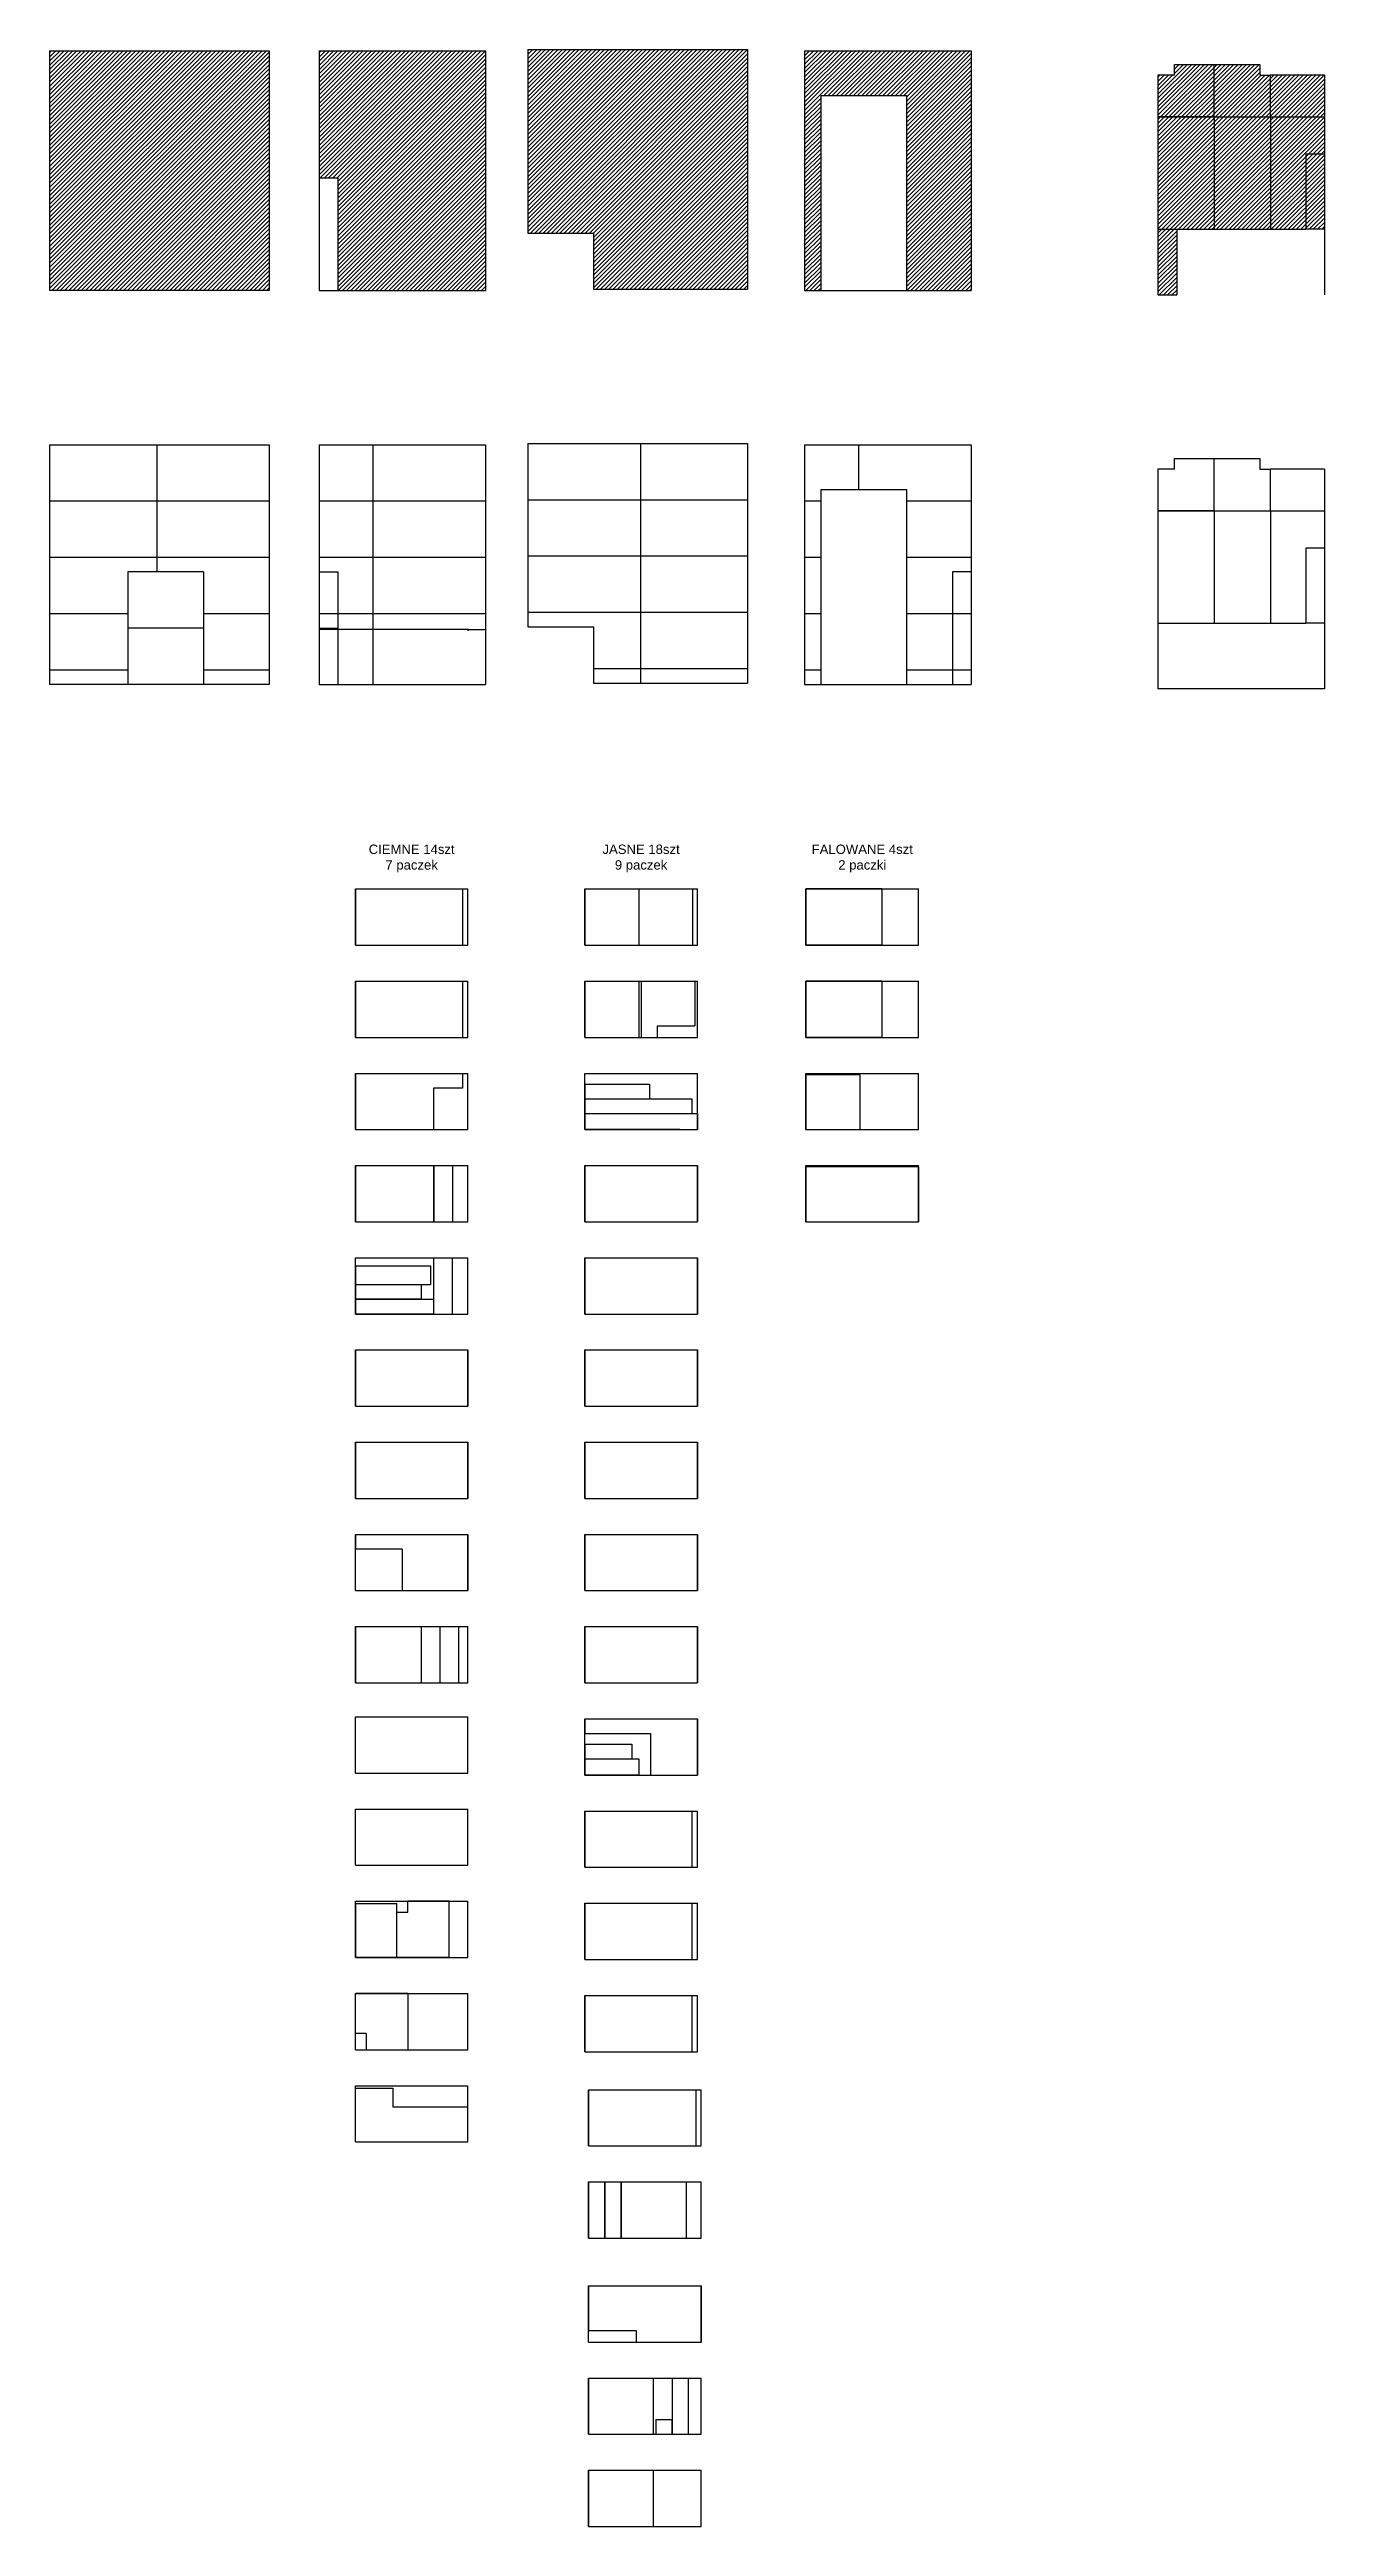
# Model space of a CAD drawing. Header units: millimetres. Extents: x 169 to 4368, y -1049 to 1924.
# Drawn here: x 3009 to 4368, y -1049 to 1593 of the extents above; entities that cross this region are included whole.
import ezdxf

# ---------------------------------------------------------------- set-up
doc = ezdxf.new("R2010")
doc.units = ezdxf.units.MM
doc.layers.add('Płytki', color=161, linetype='Continuous')

msp = doc.modelspace()

# ---------------------------------------------------------------- texts
at = {"char_height": 10, "width": 120.00459, "attachment_point": 5}
for s, insert in [('{\\fArial|b0|i0|c238|p0;CIEMNE 14szt\\P7 paczek}', (3394.83, 730.554)), ('{\\fArial|b0|i0|c238|p0;JASNE 18szt\\P9 paczek}', (3639.448, 730.554)), ('{\\fArial|b0|i0|c238|p0;FALOWANE 4szt\\P2 paczki}', (3875.284, 730.554))]:
    msp.add_mtext(s, dxfattribs=dict(at, insert=insert))

# ---------------------------------------------------------------- blocks, each defined once
blk = doc.blocks.new('Z$W@#11007')
for p, q in [((0, 0), (0, 60)), ((0, 60), (120, 60)), ((120, 0), (120, 60)), ((0, 0), (120, 0))]:
    blk.add_line(p, q)
blk = doc.blocks.new('Z$W@#4361')
at = {"layer": 'Płytki'}
for p, q in [((0, 120), (57.5, 120)), ((0, 120), (0, 0)), ((57.5, 120), (57.5, 80)), ((57.5, 80), (37.5, 80)), ((37.5, 80), (37.5, 0)), ((0, 0), (37.5, 0))]:
    blk.add_line(p, q, dxfattribs=at)
blk = doc.blocks.new('Z$W@#16376')
at = {"layer": 'Płytki'}
for p, q in [((20, 80), (0, 80)), ((0, 80), (0, 0)), ((20, 80), (20, 0)), ((20, 0), (0, 0))]:
    blk.add_line(p, q, dxfattribs=at)
blk = doc.blocks.new('Z$W@#27921')
at = {"layer": 'Płytki'}
for p, q in [((17.5, 44.3), (17.5, 55.8)), ((17.5, 55.8), (60, 55.8)), ((60, 0), (60, 55.8)), ((17.5, 44.3), (0, 44.3)), ((0, 44.3), (0, 0)), ((60, 0), (0, 0))]:
    blk.add_line(p, q, dxfattribs=at)
blk = doc.blocks.new('Z$W@#22030')
at = {"layer": 'Płytki'}
for p, q in [((0, 0), (0, 55.8)), ((0, 55.8), (48.45, 55.8)), ((48.45, 55.8), (48.45, 44.3)), ((48.45, 44.3), (60, 44.3)), ((60, 0), (60, 44.3)), ((0, 0), (60, 0))]:
    blk.add_line(p, q, dxfattribs=at)
blk = doc.blocks.new('Z$W@#20940')
at = {"layer": 'Płytki'}
for p, q in [((57.5, 44.3), (0, 44.3)), ((0, 0), (0, 44.3)), ((57.5, 44.3), (57.5, 0)), ((0, 0), (57.5, 0))]:
    blk.add_line(p, q, dxfattribs=at)
blk = doc.blocks.new('Z$W@#32261')
at = {"layer": 'Płytki'}
for p, q in [((82.2, -21.9), (82.2, -91.9)), ((259.7, -21), (259.7, -91.9)), ((259.7, -91.9), (82.2, -91.9))]:
    blk.add_line(p, q, dxfattribs=at)
for name, p in [('Z$W@#27921', (82.2, 98.1)), ('Z$W@#22030', (142.2, 98.1)), ('Z$W@#20940', (202.2, 98.1)), ('Z$W@#4361', (202.2, -21.9)), ('Z$W@#16376', (239.7, -21.9))]:
    blk.add_blockref(name, p, dxfattribs=at)
at = {"layer": 'Płytki', "rotation": -90.00000000000001}
for p in [(82.2, 98.1), (142.2, 98.1)]:
    blk.add_blockref('Z$W@#11007', p, dxfattribs=at)
blk = doc.blocks.new('Z$W@#31088')
for p, q in [((0, 0), (0, 60)), ((0, 60), (120, 60)), ((120, 0), (120, 60)), ((0, 0), (120, 0))]:
    blk.add_line(p, q)
blk = doc.blocks.new('Z$W@#18045')
at = {"layer": 'Płytki'}
for p, q in [((0, 60), (0, 0)), ((0, 60), (114.3, 60)), ((114.3, 60), (114.3, 0)), ((0, 0), (114.3, 0))]:
    blk.add_line(p, q, dxfattribs=at)
blk = doc.blocks.new('Z$W@#22759')
at = {"layer": 'Płytki'}
for p, q in [((0, 60), (0, 0)), ((0, 60), (114.3, 60)), ((114.3, 60), (114.3, 0)), ((0, 0), (114.3, 0))]:
    blk.add_line(p, q, dxfattribs=at)
blk = doc.blocks.new('Z$W@#25361')
at = {"layer": 'Płytki'}
for p, q in [((0, 60), (0, 0)), ((0, 60), (114.3, 60)), ((114.3, 60), (114.3, 44.3)), ((83.3, 44.3), (83.3, 0)), ((114.3, 44.3), (83.3, 44.3)), ((0, 0), (83.3, 0))]:
    blk.add_line(p, q, dxfattribs=at)
blk = doc.blocks.new('Z$W@#11937')
at = {"layer": 'Płytki'}
for p, q in [((0, 60), (0, 0)), ((0, 60), (83.3, 60)), ((83.3, 60), (83.3, 0)), ((0, 0), (83.3, 0))]:
    blk.add_line(p, q, dxfattribs=at)
blk = doc.blocks.new('Z$W@#22444')
at = {"layer": 'Płytki'}
for p, q in [((0, 15.7), (0, 0)), ((0, 15.7), (83.3, 15.7)), ((83.3, 0), (0, 0)), ((83.3, 15.7), (83.3, 0))]:
    blk.add_line(p, q, dxfattribs=at)
blk = doc.blocks.new('Z$W@#26266')
at = {"layer": 'Płytki'}
for p, q in [((0, 60), (0, 0)), ((0, 60), (120, 60)), ((120, 60), (120, 0)), ((0, 0), (120, 0))]:
    blk.add_line(p, q, dxfattribs=at)
blk = doc.blocks.new('Z$W@#25380')
at = {"layer": 'Płytki'}
for p, q in [((0, 60), (0, 0)), ((0, 60), (120, 60)), ((120, 60), (120, 0)), ((0, 0), (120, 0))]:
    blk.add_line(p, q, dxfattribs=at)
blk = doc.blocks.new('Z$W@#13917')
at = {"layer": 'Płytki'}
for p, q in [((0, 60), (0, 44.3)), ((0, 60), (120, 60)), ((120, 60), (120, 0)), ((50, 44.3), (0, 44.3)), ((50, 44.3), (50, 0)), ((50, 0), (120, 0))]:
    blk.add_line(p, q, dxfattribs=at)
blk = doc.blocks.new('Z$W@#30254')
at = {"layer": 'Płytki'}
for p, q in [((0, 60), (0, 0)), ((0, 60), (70, 60)), ((70, 60), (70, 0)), ((0, 0), (70, 0))]:
    blk.add_line(p, q, dxfattribs=at)
blk = doc.blocks.new('Z$W@#31819')
at = {"layer": 'Płytki'}
for p, q in [((0, 15.7), (0, 0)), ((0, 15.7), (70, 15.7)), ((70, 0), (0, 0)), ((70, 15.7), (70, 0))]:
    blk.add_line(p, q, dxfattribs=at)
blk = doc.blocks.new('Z$W@#6873')
at = {"layer": 'Płytki'}
for p, q in [((0, 60), (0, 0)), ((81, 60), (0, 60)), ((81, 60), (81, 0)), ((81, 0), (0, 0))]:
    blk.add_line(p, q, dxfattribs=at)
blk = doc.blocks.new('Z$W@#22718')
at = {"layer": 'Płytki'}
for p, q in [((81, 60), (0, 60)), ((0, 60), (0, 0)), ((81, 60), (81, 0)), ((81, 0), (0, 0))]:
    blk.add_line(p, q, dxfattribs=at)
blk = doc.blocks.new('Z$W@#20249')
at = {"layer": 'Płytki'}
for p, q in [((57.5, 58.5), (0, 58.5)), ((0, 58.5), (0, 0)), ((57.5, 58.5), (57.5, 0)), ((0, 0), (57.5, 0))]:
    blk.add_line(p, q, dxfattribs=at)
blk = doc.blocks.new('Z$W@#13133')
at = {"layer": 'Płytki'}
for p, q in [((120, 58.5), (0, 58.5)), ((0, 58.5), (0, 0)), ((120, 58.5), (120, 0)), ((0, 0), (120, 0))]:
    blk.add_line(p, q, dxfattribs=at)
blk = doc.blocks.new('Z$W@#24025')
at = {"layer": 'Płytki'}
for p, q in [((0, 60), (0, 0)), ((0, 60), (57.5, 60)), ((57.5, 60), (57.5, 0)), ((0, 0), (57.5, 0))]:
    blk.add_line(p, q, dxfattribs=at)
blk = doc.blocks.new('Z$W@#16974')
at = {"layer": 'Płytki'}
for p, q in [((0, 60), (0, 0)), ((0, 60), (57.5, 60)), ((57.5, 60), (57.5, 0)), ((0, 0), (57.5, 0))]:
    blk.add_line(p, q, dxfattribs=at)
blk = doc.blocks.new('Z$W@#6598')
at = {"layer": 'Płytki'}
for p, q in [((0, 60), (0, 0)), ((0, 60), (57.5, 60)), ((57.5, 60), (57.5, 0)), ((0, 0), (57.5, 0))]:
    blk.add_line(p, q, dxfattribs=at)
blk = doc.blocks.new('Z$W@#18350')
at = {"layer": 'Płytki'}
for p, q in [((0, 17.2), (120, 17.2)), ((0, 17.2), (0, 0)), ((101.5, 0), (0, 0)), ((101.5, 0), (120, 0)), ((120, 17.2), (120, 0))]:
    blk.add_line(p, q, dxfattribs=at)
blk = doc.blocks.new('Z$W@#30802')
at = {"layer": 'Płytki'}
for p, q in [((0, 60), (0, 0)), ((0, 60), (120, 60)), ((120, 60), (120, 0)), ((0, 0), (120, 0))]:
    blk.add_line(p, q, dxfattribs=at)
blk = doc.blocks.new('Z$W@#30942')
at = {"layer": 'Płytki'}
for p, q in [((0, 60), (0, 0)), ((0, 60), (120, 60)), ((120, 60), (120, 0)), ((0, 0), (120, 0))]:
    blk.add_line(p, q, dxfattribs=at)
blk = doc.blocks.new('Z$W@#26236')
at = {"layer": 'Płytki'}
for p, q in [((0, 60), (0, 0)), ((0, 60), (120, 60)), ((120, 60), (120, 0)), ((0, 0), (120, 0))]:
    blk.add_line(p, q, dxfattribs=at)
blk = doc.blocks.new('Z$W@#10444')
at = {"layer": 'Płytki'}
for p, q in [((0, 60), (0, 0)), ((0, 60), (120, 60)), ((120, 60), (120, 0)), ((0, 0), (120, 0))]:
    blk.add_line(p, q, dxfattribs=at)
blk = doc.blocks.new('Z$W@#30629')
at = {"layer": 'Płytki'}
for p, q in [((0, 60), (0, 0)), ((0, 60), (120, 60)), ((120, 60), (120, 0)), ((0, 0), (120, 0))]:
    blk.add_line(p, q, dxfattribs=at)
blk = doc.blocks.new('Z$W@#9792')
at = {"layer": 'Płytki'}
for p, q in [((0, 60), (0, 0)), ((0, 60), (120, 60)), ((120, 60), (120, 0)), ((0, 0), (120, 0))]:
    blk.add_line(p, q, dxfattribs=at)
blk = doc.blocks.new('Z$W@#24235')
at = {"layer": 'Płytki'}
for p, q in [((0, 60), (0, 44.3)), ((0, 60), (120, 60)), ((120, 60), (120, 0)), ((0, 44.3), (70, 44.3)), ((70, 44.3), (70, 0)), ((70, 0), (120, 0))]:
    blk.add_line(p, q, dxfattribs=at)
blk = doc.blocks.new('Z$W@#32219')
at = {"layer": 'Płytki'}
for p, q in [((0, 60), (114.3, 60)), ((0, 60), (0, 0)), ((114.3, 60), (114.3, 0)), ((0, 0), (114.3, 0))]:
    blk.add_line(p, q, dxfattribs=at)
blk = doc.blocks.new('Z$W@#27254')
at = {"layer": 'Płytki'}
for p, q in [((0, 60), (114.3, 60)), ((0, 60), (0, 0)), ((114.3, 60), (114.3, 0)), ((0, 0), (114.3, 0))]:
    blk.add_line(p, q, dxfattribs=at)
blk = doc.blocks.new('Z$W@#19950')
at = {"layer": 'Płytki'}
for p, q in [((0, 60), (114.3, 60)), ((0, 60), (0, 0)), ((114.3, 60), (114.3, 0)), ((0, 0), (114.3, 0))]:
    blk.add_line(p, q, dxfattribs=at)
blk = doc.blocks.new('Z$W@#10334')
at = {"layer": 'Płytki'}
for p, q in [((0, 60), (114.3, 60)), ((0, 60), (0, 0)), ((114.3, 60), (114.3, 0)), ((0, 0), (114.3, 0))]:
    blk.add_line(p, q, dxfattribs=at)
blk = doc.blocks.new('Z$W@#18553')
at = {"layer": 'Płytki'}
for p, q in [((0, 15.7), (114.3, 15.7)), ((0, 15.7), (0, 0)), ((0, 0), (114.3, 0)), ((114.3, 15.7), (114.3, 0))]:
    blk.add_line(p, q, dxfattribs=at)
blk = doc.blocks.new('Z$W@#17249')
at = {"layer": 'Płytki'}
for p, q in [((0, 60), (17.5, 60)), ((0, 60), (0, 0)), ((17.5, 0), (17.5, 60)), ((0, 0), (17.5, 0))]:
    blk.add_line(p, q, dxfattribs=at)
blk = doc.blocks.new('Z$W@#21448')
at = {"layer": 'Płytki'}
for p, q in [((0, 60), (17.5, 60)), ((0, 60), (0, 0)), ((17.5, 0), (17.5, 60)), ((0, 0), (17.5, 0))]:
    blk.add_line(p, q, dxfattribs=at)
blk = doc.blocks.new('Z$W@#4623')
at = {"layer": 'Płytki'}
for p, q in [((0, 60), (120, 60)), ((0, 60), (0, 12.3)), ((120, 60), (120, 0)), ((0, 12.3), (51, 12.3)), ((51, 12.3), (51, 0)), ((51, 0), (120, 0))]:
    blk.add_line(p, q, dxfattribs=at)
blk = doc.blocks.new('Z$W@#31412')
at = {"layer": 'Płytki'}
for p, q in [((0, 60), (69, 60)), ((0, 60), (0, 0)), ((69, 60), (69, 0)), ((0, 0), (69, 0))]:
    blk.add_line(p, q, dxfattribs=at)
blk = doc.blocks.new('Z$W@#8505')
at = {"layer": 'Płytki'}
for p, q in [((0, 60), (69, 60)), ((0, 60), (0, 0)), ((69, 60), (69, 0)), ((0, 0), (69, 0))]:
    blk.add_line(p, q, dxfattribs=at)
blk = doc.blocks.new('Z$W@#15254')
at = {"layer": 'Płytki'}
for p, q in [((0, 15.7), (69, 15.7)), ((0, 15.7), (0, 0)), ((0, 0), (69, 0)), ((69, 15.7), (69, 0))]:
    blk.add_line(p, q, dxfattribs=at)
blk = doc.blocks.new('Z$W@#941')
at = {"layer": 'Płytki'}
for p, q in [((0, 17.2), (57.5, 17.2)), ((0, 17.2), (0, 0)), ((57.5, 0), (0, 0)), ((57.5, 17.2), (57.5, 0))]:
    blk.add_line(p, q, dxfattribs=at)
blk = doc.blocks.new('Z$W@#17551')
at = {"layer": 'Płytki'}
for p, q in [((0, 15.7), (0, 0)), ((0, 15.7), (50, 15.7)), ((0, 0), (50, 0)), ((50, 15.7), (50, 0))]:
    blk.add_line(p, q, dxfattribs=at)
blk = doc.blocks.new('Z$W@#17116')
at = {"layer": 'Płytki'}
for p, q in [((0, 60), (0, 0)), ((0, 60), (57.5, 60)), ((57.5, 60), (57.5, 12.3)), ((0, 0), (17.5, 0)), ((17.5, 0), (17.5, 12.3)), ((17.5, 12.3), (57.5, 12.3))]:
    blk.add_line(p, q, dxfattribs=at)
blk = doc.blocks.new('Z$W@#15764')
at = {"layer": 'Płytki'}
for p, q in [((0, 15.7), (17.5, 15.7)), ((0, 15.7), (0, 0)), ((0, 0), (17.5, 0)), ((17.5, 0), (17.5, 15.7))]:
    blk.add_line(p, q, dxfattribs=at)
blk = doc.blocks.new('Z$W@#7037')
at = {"layer": 'Płytki'}
for p, q in [((0, 60), (17.5, 60)), ((0, 60), (0, 0)), ((17.5, 0), (17.5, 60)), ((0, 0), (17.5, 0))]:
    blk.add_line(p, q, dxfattribs=at)
blk = doc.blocks.new('Z$W@#8896')
at = {"layer": 'Płytki'}
for p, q in [((0, 60), (69, 60)), ((0, 60), (0, 0)), ((69, 60), (69, 0)), ((0, 0), (69, 0))]:
    blk.add_line(p, q, dxfattribs=at)
blk = doc.blocks.new('Z$W@#429')
at = {"layer": 'Płytki'}
for p, q in [((0, 60), (0, 0)), ((0, 60), (20, 60)), ((20, 60), (20, 0)), ((0, 0), (20, 0))]:
    blk.add_line(p, q, dxfattribs=at)
blk = doc.blocks.new('Z$W@#22913')
at = {"layer": 'Płytki'}
for p, q in [((0, 60), (0, 0)), ((0, 60), (20, 60)), ((20, 60), (20, 0)), ((0, 0), (20, 0))]:
    blk.add_line(p, q, dxfattribs=at)
blk = doc.blocks.new('Z$W@#18834')
at = {"layer": 'Płytki'}
for p, q in [((0, 60), (0, 0)), ((0, 60), (20, 60)), ((20, 60), (20, 0)), ((0, 0), (20, 0))]:
    blk.add_line(p, q, dxfattribs=at)

# ---------------------------------------------------------------- hatches: boundary and pattern name
h = msp.add_hatch()
h.set_pattern_fill('ANSI31', color=256, style=0)
h.paths.add_polyline_path([(3518.745, 1593.401), (3518.745, 1397.701), (3588.745, 1397.701), (3588.745, 1337.701), (3753.045, 1337.701), (3753.045, 1593.401)])
h.paths.add_polyline_path([(3008.775, 1592.098), (3008.775, 1336.398), (3243.075, 1336.398), (3243.075, 1592.098)])
h.paths.add_polyline_path([(3296.075, 1592.098), (3473.575, 1592.098), (3473.575, 1336.398), (3316.075, 1336.398), (3316.075, 1456.398), (3296.075, 1456.398)])
h.paths.add_polyline_path([(3813.875, 1592.098), (3991.375, 1592.098), (3991.375, 1336.398), (3922.375, 1336.398), (3922.375, 1544.398), (3831.375, 1544.398), (3831.375, 1336.398), (3813.875, 1336.398)])
h.paths.add_polyline_path([(4190.565, 1521.687), (4190.565, 1401.687), (4210.565, 1401.687), (4250.565, 1401.687), (4250.565, 1521.687)])
h.paths.add_polyline_path([(4250.565, 1401.687), (4310.565, 1401.687), (4310.565, 1521.687), (4250.565, 1521.687)])
h.paths.add_polyline_path([(4310.565, 1401.687), (4310.565, 1521.687), (4368.065, 1521.687), (4368.065, 1481.687), (4348.065, 1481.687), (4348.065, 1401.687)])
h.paths.add_polyline_path([(4250.565, 1521.687), (4310.565, 1521.687), (4310.565, 1565.987), (4299.015, 1565.987), (4299.015, 1577.487), (4250.565, 1577.487)])
h.paths.add_polyline_path([(4190.565, 1565.987), (4190.565, 1521.687), (4250.565, 1521.687), (4250.565, 1577.487), (4208.065, 1577.487), (4208.065, 1565.987)])
h.paths.add_polyline_path([(4310.565, 1521.687), (4310.565, 1565.987), (4368.065, 1565.987), (4368.065, 1521.687)])
h.paths.add_polyline_path([(4348.065, 1481.687), (4348.065, 1401.687), (4368.065, 1401.687), (4368.065, 1402.58), (4368.065, 1481.687)])
h.paths.add_polyline_path([(4190.565, 1401.687), (4190.565, 1331.687), (4210.565, 1331.687), (4210.565, 1401.687)])

# ---------------------------------------------------------------- linework, layer by layer
msp.add_line((4190.565, 1331.687), (4210.565, 1331.687))
at = {"layer": 'Płytki'}
for p, q in [((3008.775, 1592.098), (3008.775, 1336.398)), ((3008.775, 1592.098), (3243.075, 1592.098)), ((3243.075, 1592.098), (3243.075, 1336.398)), ((3296.075, 1592.098), (3296.075, 1336.398)), ((3296.075, 1592.098), (3473.575, 1592.098)), ((3473.575, 1592.098), (3473.575, 1336.398)), ((3518.745, 1593.401), (3518.745, 1397.701)), ((3518.745, 1593.401), (3753.045, 1593.401)), ((3753.045, 1593.401), (3753.045, 1337.701)), ((3813.875, 1592.098), (3813.875, 1336.398)), ((3813.875, 1592.098), (3991.375, 1592.098)), ((3991.375, 1592.098), (3991.375, 1336.398)), ((4208.065, 1577.487), (4299.015, 1577.487)), ((3831.375, 1336.398), (3831.375, 1544.398)), ((3831.375, 1544.398), (3922.375, 1544.398)), ((3922.375, 1544.398), (3922.375, 1336.398)), ((3296.075, 1456.398), (3316.075, 1456.398)), ((3316.075, 1456.398), (3316.075, 1336.398)), ((4190.565, 1401.687), (4190.565, 1331.687)), ((4210.565, 1401.687), (4210.565, 1331.687)), ((4368.065, 1402.58), (4368.065, 1331.687)), ((3518.745, 1397.701), (3588.745, 1397.701)), ((3588.745, 1397.701), (3588.745, 1337.701)), ((3243.075, 1336.398), (3008.775, 1336.398)), ((3296.075, 1336.398), (3473.575, 1336.398)), ((3588.745, 1337.701), (3753.045, 1337.701)), ((3813.875, 1336.398), (3991.375, 1336.398)), ((3008.775, 1171.937), (3008.775, 916.237)), ((3008.775, 1171.937), (3243.075, 1171.937)), ((3123.075, 1171.937), (3123.075, 1036.237)), ((3243.075, 1171.937), (3243.075, 916.237)), ((3296.075, 1171.937), (3296.075, 916.237)), ((3296.075, 1171.937), (3473.575, 1171.937)), ((3353.575, 1171.937), (3353.575, 916.237)), ((3473.575, 1171.937), (3473.575, 916.237)), ((3518.745, 1173.24), (3518.745, 977.54)), ((3518.745, 1173.24), (3753.045, 1173.24)), ((3638.745, 1173.24), (3638.745, 917.54)), ((3753.045, 1173.24), (3753.045, 917.54)), ((3813.875, 1171.937), (3813.875, 916.237)), ((3813.875, 1171.937), (3991.375, 1171.937)), ((3871.375, 1171.937), (3871.375, 1124.237)), ((3991.375, 1171.937), (3991.375, 916.237)), ((4208.065, 1157.325), (4299.015, 1157.325)), ((3008.775, 1111.937), (3243.075, 1111.937)), ((3296.075, 1111.937), (3473.575, 1111.937)), ((3518.745, 1113.24), (3753.045, 1113.24)), ((3813.875, 1111.937), (3831.375, 1111.937)), ((3831.375, 916.237), (3831.375, 1124.237)), ((3831.375, 1124.237), (3922.375, 1124.237)), ((3922.375, 1124.237), (3922.375, 916.237)), ((3922.375, 1111.937), (3991.375, 1111.937)), ((3008.775, 1051.937), (3243.075, 1051.937)), ((3092.075, 1036.237), (3092.075, 916.237)), ((3173.075, 1036.237), (3092.075, 1036.237)), ((3173.075, 1036.237), (3173.075, 916.237)), ((3296.075, 1051.937), (3473.575, 1051.937)), ((3296.075, 1036.237), (3316.075, 1036.237)), ((3316.075, 1036.237), (3316.075, 916.237)), ((3518.745, 1053.24), (3753.045, 1053.24)), ((3813.875, 1051.937), (3831.375, 1051.937)), ((3922.375, 1051.937), (3991.375, 1051.937)), ((3971.375, 1036.237), (3971.375, 916.237)), ((3991.375, 1036.237), (3971.375, 1036.237)), ((3008.775, 991.937), (3092.075, 991.937)), ((3173.075, 991.937), (3243.075, 991.937)), ((3296.075, 991.937), (3473.575, 991.937)), ((3518.745, 993.24), (3753.045, 993.24)), ((3518.745, 977.54), (3588.745, 977.54)), ((3588.745, 977.54), (3588.745, 917.54)), ((3813.875, 991.937), (3831.375, 991.937)), ((3922.375, 991.937), (3991.375, 991.937)), ((3173.075, 976.237), (3092.075, 976.237)), ((3296.075, 976.237), (3316.075, 976.237)), ((3455.075, 974.737), (3296.075, 974.737)), ((3455.075, 974.737), (3473.575, 974.737)), ((3455.075, 973.237), (3455.075, 974.737)), ((3008.775, 931.937), (3092.075, 931.937)), ((3173.075, 931.937), (3243.075, 931.937)), ((3588.745, 933.24), (3753.045, 933.24)), ((3813.875, 931.937), (3831.375, 931.937)), ((3922.375, 931.937), (3991.375, 931.937)), ((3243.075, 916.237), (3008.775, 916.237)), ((3296.075, 916.237), (3473.575, 916.237)), ((3588.745, 917.54), (3753.045, 917.54)), ((3813.875, 916.237), (3991.375, 916.237))]:
    msp.add_line(p, q, dxfattribs=at)

# ---------------------------------------------------------------- block references
for name, p in [('Z$W@#31088', (3334.828, 638.062)), ('Z$W@#18045', (3334.828, 638.062)), ('Z$W@#31088', (3579.445, 638.062)), ('Z$W@#24025', (3579.445, 638.062)), ('Z$W@#16974', (3636.945, 638.062)), ('Z$W@#31088', (3815.281, 638.062)), ('Z$W@#6873', (3815.281, 638.062)), ('Z$W@#31088', (3334.828, 539.713)), ('Z$W@#22759', (3334.828, 539.713)), ('Z$W@#31088', (3579.445, 539.713)), ('Z$W@#6598', (3579.445, 539.713)), ('Z$W@#17116', (3639.445, 539.713)), ('Z$W@#31088', (3815.281, 539.713)), ('Z$W@#22718', (3815.281, 539.713)), ('Z$W@#31088', (3334.828, 441.365)), ('Z$W@#25361', (3334.828, 441.365)), ('Z$W@#31088', (3579.445, 441.365)), ('Z$W@#15254', (3579.445, 474.265)), ('Z$W@#31088', (3815.281, 441.365)), ('Z$W@#20249', (3815.281, 441.365)), ('Z$W@#18553', (3579.445, 458.565)), ('Z$W@#18350', (3579.445, 441.365)), ('Z$W@#31088', (3334.828, 343.016)), ('Z$W@#11937', (3334.828, 343.016)), ('Z$W@#429', (3418.531, 343.016)), ('Z$W@#31088', (3579.445, 343.016)), ('Z$W@#30802', (3579.445, 343.016)), ('Z$W@#31088', (3815.281, 343.016)), ('Z$W@#13133', (3815.281, 343.016)), ('Z$W@#31088', (3334.828, 244.667)), ('Z$W@#22913', (3418.128, 244.667)), ('Z$W@#31088', (3579.445, 244.667)), ('Z$W@#30942', (3579.445, 244.667)), ('Z$W@#31819', (3334.828, 260.367)), ('Z$W@#22444', (3334.828, 244.667)), ('Z$W@#31088', (3334.828, 146.319)), ('Z$W@#26266', (3334.828, 146.319)), ('Z$W@#31088', (3579.445, 146.319)), ('Z$W@#26236', (3579.445, 146.319)), ('Z$W@#31088', (3334.828, 47.97)), ('Z$W@#25380', (3334.828, 47.97)), ('Z$W@#31088', (3579.445, 47.97)), ('Z$W@#10444', (3579.445, 47.97)), ('Z$W@#31088', (3334.828, -50.378)), ('Z$W@#13917', (3334.828, -50.378)), ('Z$W@#31088', (3579.445, -50.378)), ('Z$W@#30629', (3579.445, -50.378)), ('Z$W@#31088', (3334.828, -148.727)), ('Z$W@#30254', (3334.828, -148.727)), ('Z$W@#22913', (3404.828, -148.727)), ('Z$W@#18834', (3424.828, -148.727)), ('Z$W@#31088', (3579.445, -148.727)), ('Z$W@#9792', (3579.445, -148.727)), ('Z$W@#31088', (3334.828, -245.008)), ('Z$W@#31088', (3579.445, -247.076)), ('Z$W@#24235', (3579.445, -247.076)), ('Z$W@#17551', (3579.445, -229.876)), ('Z$W@#941', (3579.445, -247.076)), ('Z$W@#31088', (3334.828, -343.357)), ('Z$W@#31088', (3579.445, -345.424)), ('Z$W@#32219', (3579.445, -345.424)), ('Z$W@#31088', (3334.828, -441.706)), ('Z$W@#31088', (3579.445, -443.773)), ('Z$W@#27254', (3579.445, -443.773)), ('Z$W@#31088', (3334.828, -540.054)), ('Z$W@#31088', (3579.445, -542.122)), ('Z$W@#19950', (3579.445, -542.122)), ('Z$W@#31088', (3334.828, -638.403)), ('Z$W@#31088', (3583.388, -642.67)), ('Z$W@#10334', (3583.388, -642.67)), ('Z$W@#31088', (3583.388, -741.019)), ('Z$W@#17249', (3583.388, -741.019)), ('Z$W@#21448', (3600.888, -741.019)), ('Z$W@#8896', (3618.388, -741.019)), ('Z$W@#31088', (3583.388, -851.834)), ('Z$W@#4623', (3583.388, -851.834)), ('Z$W@#31088', (3583.388, -950.183)), ('Z$W@#31412', (3583.388, -950.183)), ('Z$W@#7037', (3672.618, -950.183)), ('Z$W@#15764', (3655.118, -950.183)), ('Z$W@#31088', (3583.388, -1048.531)), ('Z$W@#8505', (3583.388, -1048.531))]:
    msp.add_blockref(name, p)
for name, p in [('Z$W@#27921', (4190.565, 1521.687)), ('Z$W@#22030', (4250.565, 1521.687)), ('Z$W@#20940', (4310.565, 1521.687)), ('Z$W@#4361', (4310.565, 1401.687)), ('Z$W@#16376', (4348.065, 1401.687)), ('Z$W@#32261', (4108.356, 1003.437)), ('Z$W@#11007', (3334.828, -245.008)), ('Z$W@#11007', (3334.828, -343.357))]:
    msp.add_blockref(name, p, dxfattribs=at)
for name, p, rotation in [('Z$W@#11007', (4190.565, 1521.687), -90.00000000000001), ('Z$W@#11007', (4250.565, 1521.687), -90.00000000000001), ('Z$W@#16376', (3414.828, 276.067), 90), ('Z$W@#20940', (3379.128, -441.706), 90), ('Z$W@#22030', (3434.928, -441.706), 90), ('Z$W@#27921', (3390.628, -540.054), 90), ('Z$W@#4361', (3454.828, -638.403), 90)]:
    msp.add_blockref(name, p, dxfattribs=dict(at, rotation=rotation))

msp.set_redraw_order([(e.dxf.handle, doc.entitydb.next_handle()) for e in msp.query("TEXT MTEXT ATTDEF DIMENSION ARC_DIMENSION")])  # texts and dimensions are drawn at this point

doc.saveas('drawing.dxf')
